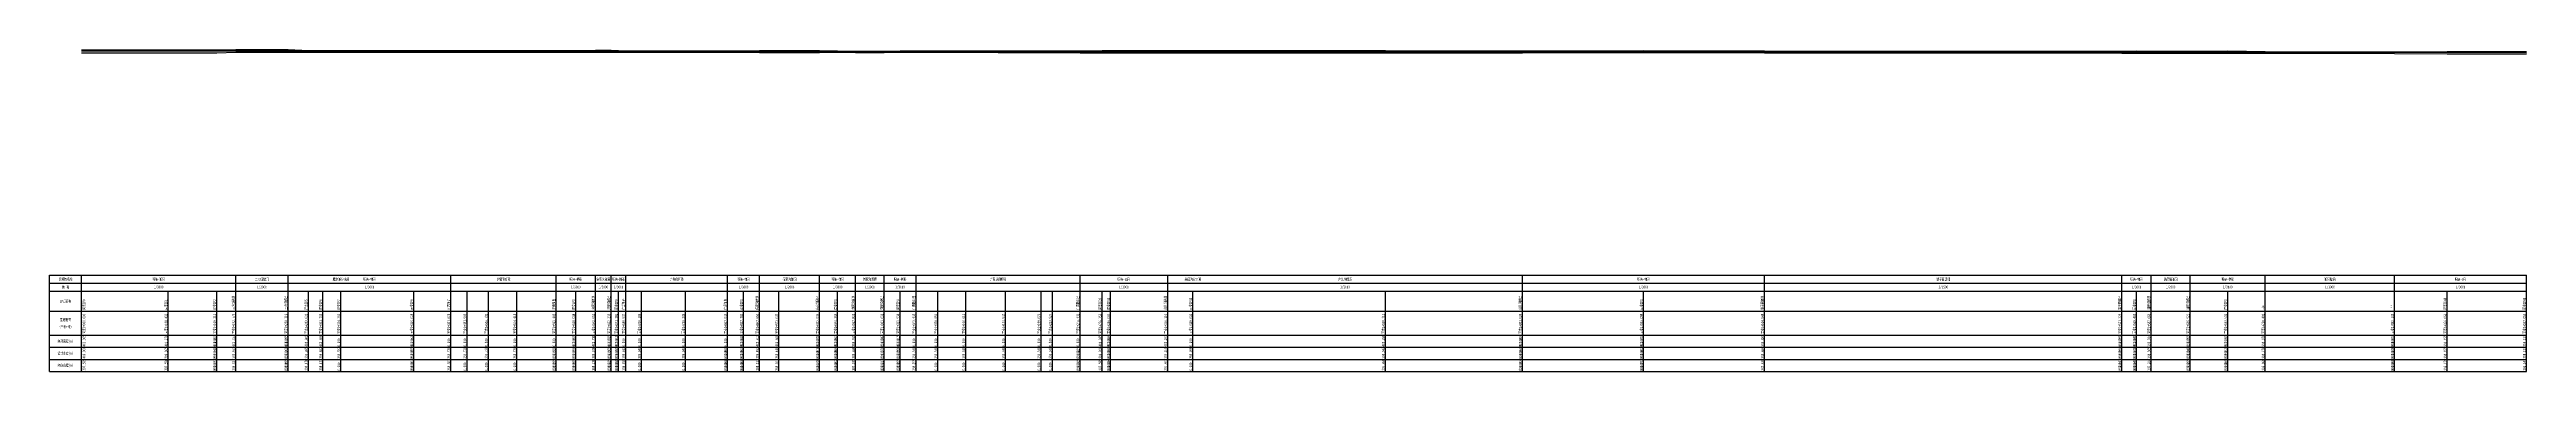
# Model space of a CAD drawing. Header units: metres. Extents: x -40 to 3057, y -560 to 402.
# Drawn here: x -40 to 3057, y 0 to 402 of the extents above; entities that cross this region are included whole.
import ezdxf
from ezdxf.enums import TextEntityAlignment as Align

# ---------------------------------------------------------------- set-up
doc = ezdxf.new("R2010")
doc.units = ezdxf.units.M
for name, color, linetype in [('纵断面_文字标注', 7, 'Continuous'), ('纵断面_渠底高程线', 3, 'Continuous'), ('纵断面_渠顶高程线', 1, 'Continuous'), ('纵断面_表格线框', 7, 'Continuous'), ('纵断面_设计水位线', 5, 'Continuous')]:
    doc.layers.add(name, color=color, linetype=linetype)
doc.styles.get("Standard").update_dxf_attribs({"font": '', "width": 0.7})
doc.styles.get('Standard').set_extended_font_data('仿宋')

msp = doc.modelspace()

# ---------------------------------------------------------------- linework, layer by layer
at = {"layer": '纵断面_渠底高程线'}
msp.add_lwpolyline([(0, 397.6), (108.4, 397.5), (169.2, 397.5), (192.8, 398.5), (258.3, 398.5), (283.6, 398.5), (301.7, 398.5), (415.6, 398.5), (461.9, 398.5), (593.4, 398.4), (618, 398.4), (642.7, 398.2), (662.2, 398.2), (671.4, 398.4), (680.5, 398.4), (807.9, 398.3), (827.8, 398.3), (847.7, 398.1), (872, 398.1), (922.9, 398.1), (945.4, 398.2), (967.8, 397.9), (1003.6, 397.9), (1023.5, 398.2), (1043.4, 398.2), (1248.5, 397.6), (1276.3, 397.6), (1286.7, 397.6), (1358.1, 397.7), (1630.3, 397.7), (1801.6, 397.6), (1953.1, 397.8), (2104.5, 397.6), (2551.3, 397.3), (2569.5, 397.3), (2587.7, 397.3), (2636.5, 397.3), (2683.5, 397.3), (2730.5, 397), (2892.1, 396.9), (2958.1, 396.3), (3057.1, 396.2)], dxfattribs=at)
at = {"layer": '纵断面_渠顶高程线'}
msp.add_lwpolyline([(0, 401.3), (108.4, 401.3), (169.2, 401.3), (192.8, 401.5), (258.3, 401.5), (283.6, 400.6), (301.7, 400.6), (415.6, 400.5), (618, 400.4), (642.7, 400.7), (662.2, 400.7), (671.4, 400.3), (827.8, 400.2), (847.7, 400.6), (872, 400.6), (922.9, 400.6), (945.4, 400.2), (967.8, 399.8), (1003.6, 399.7), (1023.5, 400.1), (1276.3, 400.4), (1286.7, 400.4), (1358.1, 400.3), (1630.3, 400.3), (1801.6, 400.2), (1953.1, 400.6), (2104.5, 399.9), (2551.3, 399.6), (2569.5, 400.1), (2587.7, 399.8), (2636.5, 399.8), (2683.5, 400.1), (2730.5, 399), (2892.1, 398.9), (2958.1, 399.2), (3057.1, 399.1)], dxfattribs=at)
at = {"layer": '纵断面_表格线框'}
for p, q in [((-40, 120), (0, 120)), ((-40, 0), (-40, 120)), ((-40, 110), (0, 110)), ((-40, 100), (0, 100)), ((0, 0), (0, 120)), ((0, 120), (3057.1, 120)), ((0, 110), (3057.1, 110)), ((0, 100), (3057.1, 100)), ((108.4, 0), (108.4, 100)), ((169.2, 0), (169.2, 100)), ((169.2, 0), (169.2, 100)), ((192.8, 0), (192.8, 120)), ((258.3, 0), (258.3, 120)), ((258.3, 0), (258.3, 100)), ((283.6, 0), (283.6, 100)), ((301.7, 0), (301.7, 100)), ((324.4, 0), (324.4, 100)), ((415.6, 0), (415.6, 100)), ((415.6, 0), (415.6, 100)), ((461.9, 0), (461.9, 120)), ((482, 0), (482, 100)), ((508.7, 0), (508.7, 100)), ((544.4, 0), (544.4, 100)), ((593.4, 0), (593.4, 120)), ((593.4, 0), (593.4, 100)), ((618, 0), (618, 100)), ((618, 0), (618, 100)), ((642.7, 0), (642.7, 120)), ((662.2, 0), (662.2, 120)), ((662.2, 0), (662.2, 100)), ((671.4, 0), (671.4, 100)), ((671.4, 0), (671.4, 100)), ((680.5, 0), (680.5, 120)), ((700.2, 0), (700.2, 100)), ((755.2, 0), (755.2, 100)), ((807.9, 0), (807.9, 120)), ((807.9, 0), (807.9, 100)), ((827.8, 0), (827.8, 100)), ((827.8, 0), (827.8, 100)), ((847.7, 0), (847.7, 120)), ((872, 0), (872, 100)), ((922.9, 0), (922.9, 120)), ((922.9, 0), (922.9, 100)), ((945.4, 0), (945.4, 100)), ((945.4, 0), (945.4, 100)), ((967.8, 0), (967.8, 120)), ((1003.6, 0), (1003.6, 120)), ((1003.6, 0), (1003.6, 100)), ((1023.5, 0), (1023.5, 100)), ((1023.5, 0), (1023.5, 100)), ((1043.4, 0), (1043.4, 120)), ((1070.9, 0), (1070.9, 100)), ((1105.6, 0), (1105.6, 100)), ((1155.5, 0), (1155.5, 100)), ((1199.7, 0), (1199.7, 100)), ((1213.9, 0), (1213.9, 100)), ((1248.5, 0), (1248.5, 120)), ((1248.5, 0), (1248.5, 100)), ((1276.3, 0), (1276.3, 100)), ((1286.7, 0), (1286.7, 100)), ((1286.7, 0), (1286.7, 100)), ((1358.1, 0), (1358.1, 120)), ((1389.6, 0), (1389.6, 100)), ((1630.3, 0), (1630.3, 100)), ((1801.6, 0), (1801.6, 120)), ((1801.6, 0), (1801.6, 100)), ((1953.1, 0), (1953.1, 100)), ((1953.1, 0), (1953.1, 100)), ((2104.5, 0), (2104.5, 120)), ((2551.3, 0), (2551.3, 120)), ((2551.3, 0), (2551.3, 100)), ((2569.5, 0), (2569.5, 100)), ((2569.5, 0), (2569.5, 100)), ((2587.7, 0), (2587.7, 120)), ((2636.5, 0), (2636.5, 120)), ((2636.5, 0), (2636.5, 100)), ((2683.5, 0), (2683.5, 100)), ((2683.5, 0), (2683.5, 100)), ((2730.5, 0), (2730.5, 120)), ((2892.1, 0), (2892.1, 120)), ((2892.1, 0), (2892.1, 100)), ((2958.1, 0), (2958.1, 100)), ((3057.1, 0), (3057.1, 120)), ((-40, 75), (0, 75)), ((0, 75), (3057.1, 75)), ((-40, 45), (0, 45)), ((0, 45), (3057.1, 45)), ((-40, 30), (0, 30)), ((-40, 15), (0, 15)), ((-40, 0), (0, 0)), ((0, 30), (3057.1, 30)), ((0, 15), (3057.1, 15)), ((0, 0), (3057.1, 0))]:
    msp.add_line(p, q, dxfattribs=at)
at = {"layer": '纵断面_设计水位线'}
msp.add_lwpolyline([(0, 400), (108.4, 400), (169.2, 399.9), (192.8, 399.9), (258.3, 399.9), (283.6, 399.9), (301.7, 399.9), (324.4, 399.8), (415.6, 399.8), (461.9, 399.7), (482, 399.7), (508.7, 399.7), (544.4, 399.7), (593.4, 399.6), (618, 399.6), (642.7, 399.6), (662.2, 399.6), (671.4, 399.6), (680.5, 399.5), (700.2, 399.5), (755.2, 399.5), (807.9, 399.5), (827.8, 399.5), (847.7, 399.5), (872, 399.4), (922.9, 399.4), (945.4, 399.4), (967.8, 399.4), (1003.6, 399.4), (1023.5, 399.4), (1043.4, 399.3), (1070.9, 399.3), (1105.6, 399.3), (1155.5, 399.3), (1199.7, 399.3), (1213.9, 399.3), (1248.5, 399.2), (1276.3, 399.2), (1286.7, 399.2), (1358.1, 399.2), (1389.6, 399.1), (1630.3, 398.9), (1801.6, 398.9), (1953.1, 398.8), (2104.5, 398.7), (2551.3, 398.4), (2569.5, 398.4), (2587.7, 398.4), (2636.5, 398.3), (2683.5, 398.3), (2730.5, 398.3), (2892.1, 398.2), (2958.1, 398.2), (3057.1, 398.1)], dxfattribs=at)

# ---------------------------------------------------------------- texts
at = {"layer": '纵断面_文字标注', "width": 0.7}
for s, p in [('建筑物名称', (-20, 115)), ('坡 降', (-20, 105)), ('里程桩号', (-20, 64.4)), ('IP点名称', (-20, 87.5)), ('渠顶高程(m)', (-20, 37.5)), ('（千米+米）', (-20, 55.6)), ('渠底高程(m)', (-20, 7.5)), ('设计水位(m)', (-20, 22.5))]:
    msp.add_text(s, height=3.5, dxfattribs=at).set_placement(p, align=Align.MIDDLE_CENTER)
for s, p in [('明渠-矩形', (96.4, 115)), ('1/3000', (96.4, 105)), ('土地垭隧洞', (225.5, 115)), ('1/2000', (225.5, 105)), ('磨尔滩分水闸', (324.4, 115)), ('明渠-梯形', (360.1, 115)), ('1/3000', (360.1, 105)), ('沪蓉倒虹吸', (527.7, 115)), ('明渠-梯形', (618, 115)), ('1/3000', (618, 105)), ('宋家沟隧洞', (652.4, 115)), ('1/2000', (652.4, 105)), ('明渠-梯形', (671.4, 115)), ('1/3000', (671.4, 105)), ('广岳倒虹吸', (744.2, 115)), ('明渠-梯形', (827.8, 115)), ('1/3000', (827.8, 105)), ('伍家沟隧洞', (885.3, 115)), ('1/2000', (885.3, 105)), ('明渠-梯形', (945.4, 115)), ('1/3000', (945.4, 105)), ('刘家沟渡槽', (985.7, 115)), ('1/2000', (985.7, 105)), ('明渠-梯形', (1023.5, 115)), ('1/3000', (1023.5, 105)), ('广高路倒虹吸', (1146, 115)), ('明渠-圆形', (1303.3, 115)), ('1/3000', (1303.3, 105)), ('美团沟分水闸', (1389.6, 115)), ('台儿沟隧洞', (1579.9, 115)), ('1/2000', (1579.9, 105)), ('明渠-梯形', (1953.1, 115)), ('1/3000', (1953.1, 105)), ('梨子园渡槽', (2327.9, 115)), ('1/1500', (2327.9, 105)), ('明渠-梯形', (2569.5, 115)), ('1/3000', (2569.5, 105)), ('油房垭隧洞', (2612.1, 115)), ('1/2000', (2612.1, 105)), ('明渠-梯形', (2683.5, 115)), ('1/3000', (2683.5, 105)), ('矩形暗涵', (2811.3, 115)), ('1/3000', (2811.3, 105)), ('明渠-U形', (2974.6, 115)), ('1/3000', (2974.6, 105))]:
    msp.add_text(s, height=3.5, dxfattribs=at).set_placement(p, align=Align.MIDDLE)
for s, p in [('土地垭隧进', (191.8, 77)), ('土地垭隧出', (257.3, 77)), ('宋家沟隧进', (641.7, 77)), ('宋家沟隧出', (661.2, 77)), ('伍家沟隧进', (846.7, 77)), ('伍家沟隧出', (921.9, 77)), ('刘家沟渡进', (966.8, 77)), ('刘家沟渡出', (1002.6, 77)), ('广高路倒进', (1042.4, 77)), ('广高路倒出', (1247.5, 77)), ('台儿沟隧进', (1357.1, 77)), ('台儿沟隧出', (1800.6, 77)), ('梨子园渡进', (2103.5, 77)), ('梨子园渡出', (2550.3, 77)), ('油房垭隧进', (2586.7, 77)), ('油房垭隧出', (2635.5, 77)), ('南支IP0', (4.8, 77)), ('南支0+000.000', (4.8, 47)), ('南支IP1', (107.4, 77)), ('南支0+108.433', (107.4, 47)), ('南支IP2', (168.2, 77)), ('南支0+169.211', (168.2, 47)), ('南支0+169.211', (168.2, 47)), ('南支0+192.779', (191.8, 47)), ('南支0+258.319', (257.3, 47)), ('南支0+258.319', (257.3, 47)), ('南支IP5', (282.6, 77)), ('南支0+283.631', (282.6, 47)), ('南支IP6', (300.7, 77)), ('南支0+301.735', (300.7, 47)), ('南支IP7', (323.4, 77)), ('南支0+324.366', (323.4, 47)), ('南支IP8', (414.6, 77)), ('南支0+415.628', (414.6, 47)), ('南支0+415.628', (414.6, 47)), ('沪蓉倒进', (460.9, 77)), ('南支0+461.874', (460.9, 47)), ('南支0+481.969', (481, 47)), ('南支0+508.702', (507.7, 47)), ('南支0+544.414', (543.4, 47)), ('沪蓉倒出', (592.4, 77)), ('南支0+593.445', (592.4, 47)), ('南支0+593.445', (592.4, 47)), ('南支IP0', (617, 77)), ('南支0+618.048', (617, 47)), ('南支0+618.048', (617, 47)), ('南支0+642.651', (641.7, 47)), ('南支0+662.235', (661.2, 47)), ('南支0+662.235', (661.2, 47)), ('南支IP0', (670.4, 77)), ('南支0+671.386', (670.4, 47)), ('南支0+671.386', (670.4, 47)), ('广岳倒进', (679.5, 77)), ('南支0+680.537', (679.5, 47)), ('南支0+700.199', (699.2, 47)), ('南支0+755.239', (754.2, 47)), ('广岳倒出', (806.9, 77)), ('南支0+807.933', (806.9, 47)), ('南支0+807.933', (806.9, 47)), ('南支IP0', (826.8, 77)), ('南支0+827.792', (826.8, 47)), ('南支0+827.792', (826.8, 47)), ('南支0+847.650', (846.7, 47)), ('南支0+872.047', (871, 47)), ('南支0+922.939', (921.9, 47)), ('南支0+922.939', (921.9, 47)), ('南支IP0', (944.4, 77)), ('南支0+945.383', (944.4, 47)), ('南支0+945.383', (944.4, 47)), ('南支0+967.828', (966.8, 47)), ('南支1+003.633', (1002.6, 47)), ('南支1+003.633', (1002.6, 47)), ('南支IP0', (1022.5, 77)), ('南支1+023.534', (1022.5, 47)), ('南支1+023.534', (1022.5, 47)), ('南支1+043.434', (1042.4, 47)), ('南支1+070.850', (1069.9, 47)), ('南支1+105.611', (1104.6, 47)), ('南支1+155.535', (1154.5, 47)), ('南支1+199.670', (1198.7, 47)), ('南支1+213.927', (1212.9, 47)), ('南支1+248.492', (1247.5, 47)), ('南支1+248.492', (1247.5, 47)), ('南支IP32', (1275.3, 77)), ('南支1+276.253', (1275.3, 47)), ('南支IP33', (1285.7, 77)), ('南支1+286.691', (1285.7, 47)), ('南支1+286.691', (1285.7, 47)), ('南支1+358.110', (1357.1, 47)), ('南支IP35', (1388.6, 77)), ('南支1+389.602', (1388.6, 47)), ('南支1+630.311', (1629.3, 47)), ('南支1+801.624', (1800.6, 47)), ('南支1+801.624', (1800.6, 47)), ('南支IP0', (1952.1, 77)), ('南支1+953.084', (1952.1, 47)), ('南支1+953.084', (1952.1, 47)), ('南支2+104.544', (2103.5, 47)), ('南支2+551.328', (2550.3, 47)), ('南支2+551.328', (2550.3, 47)), ('南支IP0', (2568.5, 77)), ('南支2+569.495', (2568.5, 47)), ('南支2+569.495', (2568.5, 47)), ('南支2+587.663', (2586.7, 47)), ('南支2+636.522', (2635.5, 47)), ('南支2+636.522', (2635.5, 47)), ('南支IP0', (2682.5, 77)), ('南支2+683.501', (2682.5, 47)), ('南支2+683.501', (2682.5, 47)), ('南支2+730.480', (2729.5, 47)), ('-进', (2729.5, 77)), ('-出', (2891.1, 77)), ('南支2+892.135', (2891.1, 47)), ('南支2+892.135', (2891.1, 47)), ('南支IP44', (2957.1, 77)), ('南支2+958.066', (2957.1, 47)), ('南支IP45', (3056.1, 77)), ('南支3+057.055', (3056.1, 47)), ('401.305', (4.8, 31)), ('401.270', (107.4, 31)), ('401.253', (168.2, 31)), ('0.000', (168.2, 31)), ('401.527', (191.8, 31)), ('401.495', (257.3, 31)), ('0.000', (257.3, 31)), ('400.609', (282.6, 31)), ('400.606', (300.7, 31)), ('0.000', (323.4, 31)), ('400.461', (414.6, 31)), ('0.000', (414.6, 31)), ('0.000', (460.9, 31)), ('0.000', (481, 31)), ('0.000', (507.7, 31)), ('0.000', (543.4, 31)), ('0.000', (592.4, 31)), ('0.000', (592.4, 31)), ('400.355', (617, 31)), ('0.000', (617, 31)), ('400.738', (641.7, 31)), ('400.729', (661.2, 31)), ('0.000', (661.2, 31)), ('400.318', (670.4, 31)), ('0.000', (670.4, 31)), ('0.000', (679.5, 31)), ('0.000', (699.2, 31)), ('0.000', (754.2, 31)), ('0.000', (806.9, 31)), ('0.000', (806.9, 31)), ('400.226', (826.8, 31)), ('0.000', (826.8, 31)), ('400.612', (846.7, 31)), ('400.601', (871, 31)), ('400.578', (921.9, 31)), ('0.000', (921.9, 31)), ('400.163', (944.4, 31)), ('0.000', (944.4, 31)), ('399.765', (966.8, 31)), ('399.747', (1002.6, 31)), ('0.000', (1002.6, 31)), ('400.115', (1022.5, 31)), ('0.000', (1022.5, 31)), ('0.000', (1042.4, 31)), ('0.000', (1069.9, 31)), ('0.000', (1104.6, 31)), ('0.000', (1154.5, 31)), ('0.000', (1198.7, 31)), ('0.000', (1212.9, 31)), ('0.000', (1247.5, 31)), ('0.000', (1247.5, 31)), ('400.385', (1275.3, 31)), ('400.384', (1285.7, 31)), ('0.000', (1285.7, 31)), ('400.263', (1357.1, 31)), ('0.000', (1388.6, 31)), ('400.286', (1629.3, 31)), ('400.204', (1800.6, 31)), ('0.000', (1800.6, 31)), ('400.573', (1952.1, 31)), ('0.000', (1952.1, 31)), ('399.889', (2103.5, 31)), ('399.591', (2550.3, 31)), ('0.000', (2550.3, 31)), ('400.149', (2568.5, 31)), ('0.000', (2568.5, 31)), ('399.784', (2586.7, 31)), ('399.759', (2635.5, 31)), ('0.000', (2635.5, 31)), ('400.089', (2682.5, 31)), ('0.000', (2682.5, 31)), ('398.978', (2729.5, 31)), ('398.877', (2891.1, 31)), ('0.000', (2891.1, 31)), ('399.155', (2957.1, 31)), ('399.123', (3056.1, 31)), ('400.000', (4.8, 16)), ('397.585', (4.8, 1)), ('399.965', (107.4, 16)), ('397.550', (107.4, 1)), ('399.948', (168.2, 16)), ('0.000', (168.2, 16)), ('397.533', (168.2, 1)), ('0.000', (168.2, 1)), ('399.933', (191.8, 16)), ('398.527', (191.8, 1)), ('399.901', (257.3, 16)), ('0.000', (257.3, 16)), ('398.495', (257.3, 1)), ('0.000', (257.3, 1)), ('399.885', (282.6, 16)), ('398.476', (282.6, 1)), ('399.882', (300.7, 16)), ('398.473', (300.7, 1)), ('399.782', (323.4, 16)), ('0.000', (323.4, 1)), ('399.755', (414.6, 16)), ('0.000', (414.6, 16)), ('398.501', (414.6, 1)), ('0.000', (414.6, 1)), ('399.730', (460.9, 16)), ('398.501', (460.9, 1)), ('399.730', (481, 16)), ('0.000', (481, 1)), ('399.730', (507.7, 16)), ('0.000', (507.7, 1)), ('399.730', (543.4, 16)), ('0.000', (543.4, 1)), ('399.620', (592.4, 16)), ('0.000', (592.4, 16)), ('398.395', (592.4, 1)), ('0.000', (592.4, 1)), ('399.596', (617, 16)), ('0.000', (617, 16)), ('398.395', (617, 1)), ('0.000', (617, 1)), ('399.578', (641.7, 16)), ('398.238', (641.7, 1)), ('399.569', (661.2, 16)), ('0.000', (661.2, 16)), ('398.229', (661.2, 1)), ('0.000', (661.2, 1)), ('399.559', (670.4, 16)), ('0.000', (670.4, 16)), ('398.358', (670.4, 1)), ('0.000', (670.4, 1)), ('399.547', (679.5, 16)), ('398.358', (679.5, 1)), ('399.547', (699.2, 16)), ('0.000', (699.2, 1)), ('399.547', (754.2, 16)), ('0.000', (754.2, 1)), ('399.490', (806.9, 16)), ('0.000', (806.9, 16)), ('398.266', (806.9, 1)), ('0.000', (806.9, 1)), ('399.467', (826.8, 16)), ('0.000', (826.8, 16)), ('398.266', (826.8, 1)), ('0.000', (826.8, 1)), ('399.452', (846.7, 16)), ('398.112', (846.7, 1)), ('399.441', (871, 16)), ('398.101', (871, 1)), ('399.418', (921.9, 16)), ('0.000', (921.9, 16)), ('398.078', (921.9, 1)), ('0.000', (921.9, 1)), ('399.404', (944.4, 16)), ('0.000', (944.4, 16)), ('398.203', (944.4, 1)), ('0.000', (944.4, 1)), ('399.388', (966.8, 16)), ('397.935', (966.8, 1)), ('399.370', (1002.6, 16)), ('0.000', (1002.6, 16)), ('397.917', (1002.6, 1)), ('0.000', (1002.6, 1)), ('399.356', (1022.5, 16)), ('0.000', (1022.5, 16)), ('398.155', (1022.5, 1)), ('0.000', (1022.5, 1)), ('399.340', (1042.4, 16)), ('398.155', (1042.4, 1)), ('399.340', (1069.9, 16)), ('0.000', (1069.9, 1)), ('399.340', (1104.6, 16)), ('0.000', (1104.6, 1)), ('399.340', (1154.5, 16)), ('0.000', (1154.5, 1)), ('399.340', (1198.7, 16)), ('0.000', (1198.7, 1)), ('399.340', (1212.9, 16)), ('0.000', (1212.9, 1)), ('399.224', (1247.5, 16)), ('0.000', (1247.5, 16)), ('397.585', (1247.5, 1)), ('0.000', (1247.5, 1)), ('399.200', (1275.3, 16)), ('397.585', (1275.3, 1)), ('399.199', (1285.7, 16)), ('0.000', (1285.7, 16)), ('397.584', (1285.7, 1)), ('0.000', (1285.7, 1)), ('399.158', (1357.1, 16)), ('397.663', (1357.1, 1)), ('399.058', (1388.6, 16)), ('0.000', (1388.6, 1)), ('398.942', (1629.3, 16)), ('397.686', (1629.3, 1)), ('398.860', (1800.6, 16)), ('0.000', (1800.6, 16)), ('397.604', (1800.6, 1)), ('0.000', (1800.6, 1)), ('398.802', (1952.1, 16)), ('0.000', (1952.1, 16)), ('397.773', (1952.1, 1)), ('0.000', (1952.1, 1)), ('398.694', (2103.5, 16)), ('397.639', (2103.5, 1)), ('398.396', (2550.3, 16)), ('0.000', (2550.3, 16)), ('397.341', (2550.3, 1)), ('0.000', (2550.3, 1)), ('398.378', (2568.5, 16)), ('0.000', (2568.5, 16)), ('397.349', (2568.5, 1)), ('0.000', (2568.5, 1)), ('398.365', (2586.7, 16)), ('397.284', (2586.7, 1)), ('398.340', (2635.5, 16)), ('0.000', (2635.5, 16)), ('397.259', (2635.5, 1)), ('0.000', (2635.5, 1)), ('398.318', (2682.5, 16)), ('0.000', (2682.5, 16)), ('397.289', (2682.5, 1)), ('0.000', (2682.5, 1)), ('398.278', (2729.5, 16)), ('396.968', (2729.5, 1)), ('398.178', (2891.1, 16)), ('0.000', (2891.1, 16)), ('396.868', (2891.1, 1)), ('0.000', (2891.1, 1)), ('398.155', (2957.1, 16)), ('396.279', (2957.1, 1)), ('398.123', (3056.1, 16)), ('396.247', (3056.1, 1))]:
    msp.add_text(s, height=3.5, rotation=90, dxfattribs=at).set_placement(p)

doc.saveas('drawing.dxf')
